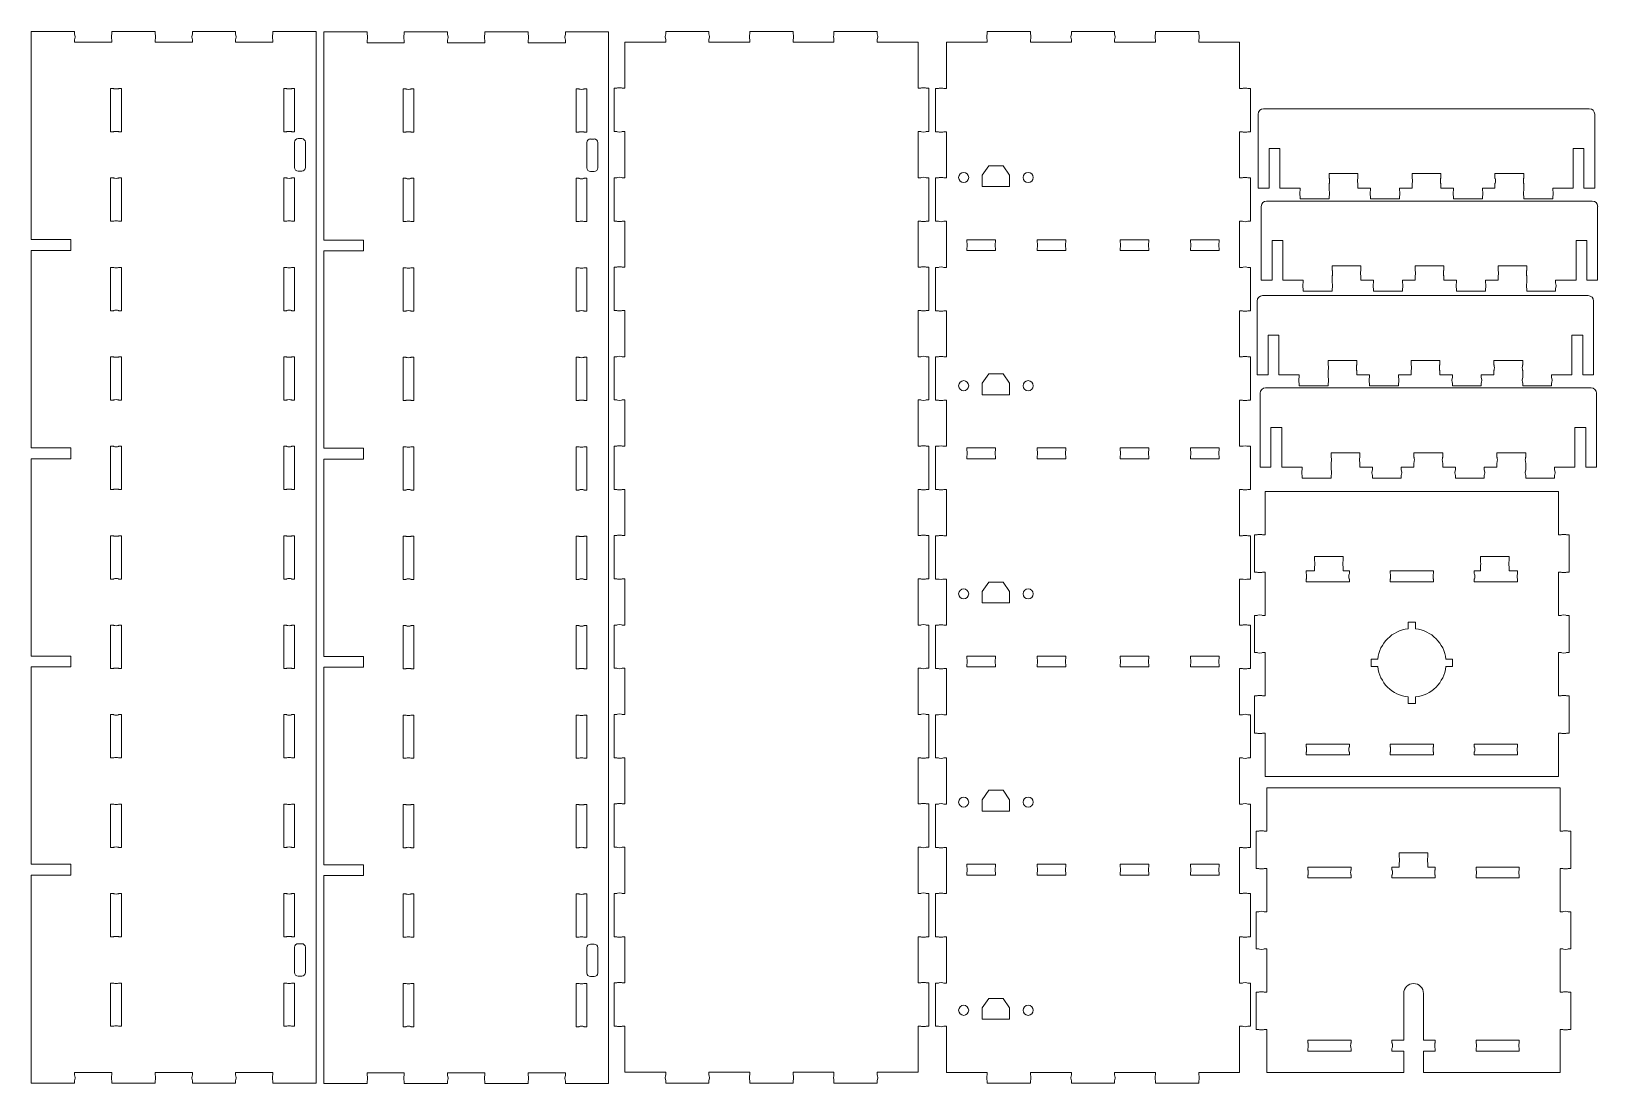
# Model space of a CAD drawing. Header units: inches. Extents: x 0.6 to 17.7, y 0.4 to 11.9.
import ezdxf

# ---------------------------------------------------------------- set-up
doc = ezdxf.new("R2010")
doc.units = ezdxf.units.IN
doc.header["$LTSCALE"] = 0.5
doc.header["$MEASUREMENT"] = 0
doc.layers.add('Visible', color=1, linetype='Continuous', lineweight=13)

msp = doc.modelspace()

# ---------------------------------------------------------------- linework, layer by layer
at = {"layer": 'Visible'}
for p, q in [((1.047, 11.855), (0.574, 11.855)), ((0.574, 9.582), (0.574, 11.855)), ((1.047, 11.826), (1.047, 11.855)), ((1.454, 11.826), (1.454, 11.855)), ((1.926, 11.855), (1.454, 11.855)), ((1.926, 11.826), (1.926, 11.855)), ((2.333, 11.826), (2.333, 11.855)), ((2.805, 11.855), (2.333, 11.855)), ((2.805, 11.826), (2.805, 11.855)), ((3.212, 11.826), (3.212, 11.855)), ((3.685, 11.855), (3.212, 11.855)), ((3.685, 0.369), (3.685, 11.855)), ((4.24, 11.851), (3.767, 11.851)), ((3.767, 9.577), (3.767, 11.851)), ((4.24, 11.821), (4.24, 11.851)), ((4.646, 11.821), (4.646, 11.851)), ((5.119, 11.851), (4.646, 11.851)), ((5.119, 11.821), (5.119, 11.851)), ((5.526, 11.821), (5.526, 11.851)), ((5.998, 11.851), (5.526, 11.851)), ((5.998, 11.821), (5.998, 11.851)), ((6.405, 11.821), (6.405, 11.851)), ((6.877, 11.851), (6.405, 11.851)), ((6.877, 0.365), (6.877, 11.851)), ((7.501, 11.828), (7.501, 11.857)), ((7.973, 11.857), (7.501, 11.857)), ((7.973, 11.828), (7.973, 11.857)), ((8.419, 11.828), (8.419, 11.857)), ((8.892, 11.857), (8.419, 11.857)), ((8.892, 11.828), (8.892, 11.857)), ((9.338, 11.828), (9.338, 11.857)), ((9.81, 11.857), (9.338, 11.857)), ((9.81, 11.828), (9.81, 11.857)), ((11.012, 11.825), (11.012, 11.855)), ((11.484, 11.855), (11.012, 11.855)), ((11.484, 11.825), (11.484, 11.855)), ((11.93, 11.825), (11.93, 11.855)), ((12.402, 11.855), (11.93, 11.855)), ((12.402, 11.825), (12.402, 11.855)), ((12.848, 11.825), (12.848, 11.855)), ((13.321, 11.855), (12.848, 11.855)), ((13.321, 11.825), (13.321, 11.855)), ((1.047, 11.737), (1.047, 11.767)), ((1.047, 11.737), (1.454, 11.737)), ((1.454, 11.737), (1.454, 11.767)), ((1.926, 11.737), (1.926, 11.767)), ((1.926, 11.737), (2.333, 11.737)), ((2.333, 11.737), (2.333, 11.767)), ((2.805, 11.737), (2.805, 11.767)), ((2.805, 11.737), (3.212, 11.737)), ((3.212, 11.737), (3.212, 11.767)), ((4.24, 11.733), (4.24, 11.762)), ((4.24, 11.733), (4.646, 11.733)), ((4.646, 11.733), (4.646, 11.762)), ((5.119, 11.733), (5.119, 11.762)), ((5.119, 11.733), (5.526, 11.733)), ((5.526, 11.733), (5.526, 11.762)), ((5.998, 11.733), (5.998, 11.762)), ((5.998, 11.733), (6.405, 11.733)), ((6.405, 11.733), (6.405, 11.762)), ((7.055, 11.235), (7.055, 11.739)), ((7.055, 11.739), (7.501, 11.739)), ((7.501, 11.739), (7.501, 11.769)), ((7.973, 11.739), (7.973, 11.769)), ((7.973, 11.739), (8.419, 11.739)), ((8.419, 11.739), (8.419, 11.769)), ((8.892, 11.739), (8.892, 11.769)), ((8.892, 11.739), (9.338, 11.739)), ((9.338, 11.739), (9.338, 11.769)), ((9.81, 11.739), (9.81, 11.769)), ((9.81, 11.739), (10.256, 11.739)), ((10.256, 11.235), (10.256, 11.739)), ((10.566, 11.232), (10.566, 11.737)), ((10.566, 11.737), (11.012, 11.737)), ((11.012, 11.737), (11.012, 11.766)), ((11.484, 11.737), (11.484, 11.766)), ((11.484, 11.737), (11.93, 11.737)), ((11.93, 11.737), (11.93, 11.766)), ((12.402, 11.737), (12.402, 11.766)), ((12.402, 11.737), (12.848, 11.737)), ((12.848, 11.737), (12.848, 11.766)), ((13.321, 11.737), (13.321, 11.766)), ((13.321, 11.737), (13.767, 11.737)), ((13.767, 11.232), (13.767, 11.737)), ((1.44, 11.233), (1.47, 11.233)), ((1.44, 10.76), (1.44, 11.233)), ((1.529, 11.233), (1.559, 11.233)), ((1.559, 10.76), (1.559, 11.233)), ((3.33, 11.233), (3.36, 11.233)), ((3.33, 10.76), (3.33, 11.233)), ((3.419, 11.233), (3.448, 11.233)), ((3.448, 10.76), (3.448, 11.233)), ((4.633, 11.228), (4.663, 11.228)), ((4.633, 10.756), (4.633, 11.228)), ((4.722, 11.228), (4.751, 11.228)), ((4.751, 10.756), (4.751, 11.228)), ((6.523, 11.228), (6.553, 11.228)), ((6.523, 10.756), (6.523, 11.228)), ((6.612, 11.228), (6.641, 11.228)), ((6.641, 10.756), (6.641, 11.228)), ((6.937, 11.235), (6.937, 10.762)), ((6.966, 11.235), (6.937, 11.235)), ((7.055, 11.235), (7.026, 11.235)), ((10.256, 11.235), (10.285, 11.235)), ((10.344, 11.235), (10.374, 11.235)), ((10.374, 11.235), (10.374, 10.762)), ((10.448, 11.232), (10.448, 10.76)), ((10.477, 11.232), (10.448, 11.232)), ((10.566, 11.232), (10.536, 11.232)), ((13.767, 11.232), (13.796, 11.232)), ((13.855, 11.232), (13.885, 11.232)), ((13.885, 11.232), (13.885, 10.76)), ((13.97, 10.953), (13.97, 10.146)), ((14.029, 11.012), (17.585, 11.012)), ((17.644, 10.953), (17.644, 10.146)), ((1.44, 10.76), (1.47, 10.76)), ((1.529, 10.76), (1.559, 10.76)), ((3.33, 10.76), (3.36, 10.76)), ((3.419, 10.76), (3.448, 10.76)), ((3.448, 10.37), (3.448, 10.646)), ((3.488, 10.685), (3.527, 10.685)), ((3.566, 10.37), (3.566, 10.646)), ((4.633, 10.756), (4.663, 10.756)), ((4.722, 10.756), (4.751, 10.756)), ((6.523, 10.756), (6.553, 10.756)), ((6.612, 10.756), (6.641, 10.756)), ((6.641, 10.366), (6.641, 10.642)), ((6.68, 10.681), (6.72, 10.681)), ((6.759, 10.366), (6.759, 10.642)), ((6.966, 10.762), (6.937, 10.762)), ((7.055, 10.762), (7.026, 10.762)), ((7.055, 10.258), (7.055, 10.762)), ((10.256, 10.762), (10.285, 10.762)), ((10.256, 10.258), (10.256, 10.762)), ((10.344, 10.762), (10.374, 10.762)), ((10.477, 10.76), (10.448, 10.76)), ((10.566, 10.76), (10.536, 10.76)), ((10.566, 10.256), (10.566, 10.76)), ((13.767, 10.76), (13.796, 10.76)), ((13.767, 10.256), (13.767, 10.76)), ((13.855, 10.76), (13.885, 10.76)), ((14.088, 10.579), (14.207, 10.579)), ((14.088, 10.146), (14.088, 10.579)), ((14.207, 10.146), (14.207, 10.579)), ((17.525, 10.579), (17.407, 10.579)), ((17.407, 10.146), (17.407, 10.579)), ((17.525, 10.146), (17.525, 10.579)), ((3.488, 10.331), (3.527, 10.331)), ((6.68, 10.327), (6.72, 10.327)), ((11.027, 10.389), (10.956, 10.287)), ((10.956, 10.287), (10.956, 10.163)), ((11.027, 10.389), (11.185, 10.389)), ((11.185, 10.389), (11.256, 10.287)), ((11.256, 10.287), (11.256, 10.163)), ((14.744, 10.304), (15.059, 10.304)), ((14.744, 10.304), (14.744, 10.255)), ((15.059, 10.304), (15.059, 10.255)), ((15.65, 10.304), (15.964, 10.304)), ((15.65, 10.304), (15.65, 10.255)), ((15.964, 10.304), (15.964, 10.255)), ((16.87, 10.304), (16.555, 10.304)), ((16.555, 10.304), (16.555, 10.255)), ((16.87, 10.304), (16.87, 10.255)), ((1.44, 10.256), (1.47, 10.256)), ((1.44, 9.783), (1.44, 10.256)), ((1.529, 10.256), (1.559, 10.256)), ((1.559, 9.783), (1.559, 10.256)), ((3.33, 10.256), (3.36, 10.256)), ((3.33, 9.783), (3.33, 10.256)), ((3.419, 10.256), (3.448, 10.256)), ((3.448, 9.783), (3.448, 10.256)), ((4.633, 10.252), (4.663, 10.252)), ((4.633, 9.779), (4.633, 10.252)), ((4.722, 10.252), (4.751, 10.252)), ((4.751, 9.779), (4.751, 10.252)), ((6.523, 10.252), (6.553, 10.252)), ((6.523, 9.779), (6.523, 10.252)), ((6.612, 10.252), (6.641, 10.252)), ((6.641, 9.779), (6.641, 10.252)), ((6.937, 10.258), (6.937, 9.785)), ((6.966, 10.258), (6.937, 10.258)), ((7.055, 10.258), (7.026, 10.258)), ((10.256, 10.258), (10.285, 10.258)), ((10.344, 10.258), (10.374, 10.258)), ((10.374, 10.258), (10.374, 9.785)), ((10.448, 10.256), (10.448, 9.783)), ((10.477, 10.256), (10.448, 10.256)), ((10.566, 10.256), (10.536, 10.256)), ((10.956, 10.163), (11.256, 10.163)), ((13.767, 10.256), (13.796, 10.256)), ((13.855, 10.256), (13.885, 10.256)), ((13.885, 10.256), (13.885, 9.783)), ((13.97, 10.146), (14.088, 10.146)), ((14.207, 10.146), (14.429, 10.146)), ((14.429, 10.146), (14.429, 10.117)), ((14.744, 10.196), (14.744, 10.117)), ((15.059, 10.196), (15.059, 10.146)), ((15.059, 10.146), (15.197, 10.146)), ((15.197, 10.146), (15.197, 10.117)), ((15.512, 10.146), (15.65, 10.146)), ((15.512, 10.146), (15.512, 10.117)), ((15.65, 10.196), (15.65, 10.146)), ((15.964, 10.196), (15.964, 10.146)), ((15.964, 10.146), (16.102, 10.146)), ((16.102, 10.146), (16.102, 10.117)), ((16.417, 10.146), (16.555, 10.146)), ((16.417, 10.146), (16.417, 10.117)), ((16.555, 10.196), (16.555, 10.146)), ((16.87, 10.196), (16.87, 10.117)), ((17.185, 10.146), (17.407, 10.146)), ((17.185, 10.146), (17.185, 10.117)), ((17.525, 10.146), (17.644, 10.146)), ((14.003, 9.945), (14.003, 9.138)), ((14.062, 10.004), (17.617, 10.004)), ((14.429, 10.058), (14.429, 10.028)), ((14.429, 10.028), (14.744, 10.028)), ((14.744, 10.058), (14.744, 10.028)), ((15.197, 10.058), (15.197, 10.028)), ((15.197, 10.028), (15.512, 10.028)), ((15.512, 10.058), (15.512, 10.028)), ((16.102, 10.058), (16.102, 10.028)), ((16.417, 10.028), (16.102, 10.028)), ((16.417, 10.058), (16.417, 10.028)), ((16.87, 10.058), (16.87, 10.028)), ((17.185, 10.028), (16.87, 10.028)), ((17.185, 10.058), (17.185, 10.028)), ((17.676, 9.945), (17.676, 9.138)), ((1.44, 9.783), (1.47, 9.783)), ((1.529, 9.783), (1.559, 9.783)), ((3.33, 9.783), (3.36, 9.783)), ((3.419, 9.783), (3.448, 9.783)), ((4.633, 9.779), (4.663, 9.779)), ((4.722, 9.779), (4.751, 9.779)), ((6.523, 9.779), (6.553, 9.779)), ((6.612, 9.779), (6.641, 9.779)), ((6.966, 9.785), (6.937, 9.785)), ((7.055, 9.785), (7.026, 9.785)), ((7.055, 9.281), (7.055, 9.785)), ((10.256, 9.785), (10.285, 9.785)), ((10.256, 9.281), (10.256, 9.785)), ((10.344, 9.785), (10.374, 9.785)), ((10.477, 9.783), (10.448, 9.783)), ((10.566, 9.783), (10.536, 9.783)), ((10.566, 9.279), (10.566, 9.783)), ((13.767, 9.783), (13.796, 9.783)), ((13.767, 9.279), (13.767, 9.783)), ((13.855, 9.783), (13.885, 9.783)), ((0.574, 9.582), (1.007, 9.582)), ((1.007, 9.582), (1.007, 9.463)), ((3.767, 9.577), (4.2, 9.577)), ((4.2, 9.577), (4.2, 9.459)), ((11.103, 9.581), (10.788, 9.581)), ((10.788, 9.581), (10.788, 9.552)), ((11.103, 9.581), (11.103, 9.552)), ((11.556, 9.581), (11.871, 9.581)), ((11.556, 9.552), (11.556, 9.581)), ((11.871, 9.552), (11.871, 9.581)), ((12.461, 9.581), (12.776, 9.581)), ((12.461, 9.581), (12.461, 9.552)), ((12.776, 9.581), (12.776, 9.552)), ((13.229, 9.581), (13.544, 9.581)), ((13.229, 9.552), (13.229, 9.581)), ((13.544, 9.552), (13.544, 9.581)), ((0.574, 7.308), (0.574, 9.463)), ((0.574, 9.463), (1.007, 9.463)), ((3.767, 7.304), (3.767, 9.459)), ((3.767, 9.459), (4.2, 9.459)), ((10.788, 9.493), (10.788, 9.463)), ((11.103, 9.463), (10.788, 9.463)), ((11.103, 9.493), (11.103, 9.463)), ((11.556, 9.463), (11.556, 9.493)), ((11.556, 9.463), (11.871, 9.463)), ((11.871, 9.463), (11.871, 9.493)), ((12.461, 9.493), (12.461, 9.463)), ((12.461, 9.463), (12.776, 9.463)), ((12.776, 9.493), (12.776, 9.463)), ((13.229, 9.463), (13.229, 9.493)), ((13.229, 9.463), (13.544, 9.463)), ((13.544, 9.463), (13.544, 9.493)), ((14.121, 9.571), (14.239, 9.571)), ((14.121, 9.138), (14.121, 9.571)), ((14.239, 9.138), (14.239, 9.571)), ((17.558, 9.571), (17.44, 9.571)), ((17.44, 9.138), (17.44, 9.571)), ((17.558, 9.138), (17.558, 9.571)), ((1.44, 9.279), (1.47, 9.279)), ((1.44, 8.806), (1.44, 9.279)), ((1.529, 9.279), (1.559, 9.279)), ((1.559, 8.806), (1.559, 9.279)), ((3.33, 9.279), (3.36, 9.279)), ((3.33, 8.806), (3.33, 9.279)), ((3.419, 9.279), (3.448, 9.279)), ((3.448, 8.806), (3.448, 9.279)), ((4.633, 9.275), (4.663, 9.275)), ((4.633, 8.802), (4.633, 9.275)), ((4.722, 9.275), (4.751, 9.275)), ((4.751, 8.802), (4.751, 9.275)), ((6.523, 9.275), (6.553, 9.275)), ((6.523, 8.802), (6.523, 9.275)), ((6.612, 9.275), (6.641, 9.275)), ((6.641, 8.802), (6.641, 9.275)), ((6.937, 9.281), (6.937, 8.808)), ((6.966, 9.281), (6.937, 9.281)), ((7.055, 9.281), (7.026, 9.281)), ((10.256, 9.281), (10.285, 9.281)), ((10.344, 9.281), (10.374, 9.281)), ((10.374, 9.281), (10.374, 8.808)), ((10.448, 9.279), (10.448, 8.806)), ((10.477, 9.279), (10.448, 9.279)), ((10.566, 9.279), (10.536, 9.279)), ((13.767, 9.279), (13.796, 9.279)), ((13.855, 9.279), (13.885, 9.279)), ((13.885, 9.279), (13.885, 8.806)), ((14.777, 9.296), (15.092, 9.296)), ((14.777, 9.296), (14.777, 9.247)), ((15.092, 9.296), (15.092, 9.247)), ((15.682, 9.296), (15.997, 9.296)), ((15.682, 9.296), (15.682, 9.247)), ((15.997, 9.296), (15.997, 9.247)), ((16.903, 9.296), (16.588, 9.296)), ((16.588, 9.296), (16.588, 9.247)), ((16.903, 9.296), (16.903, 9.247)), ((14.003, 9.138), (14.121, 9.138)), ((14.239, 9.138), (14.462, 9.138)), ((14.462, 9.138), (14.462, 9.109)), ((14.777, 9.188), (14.777, 9.109)), ((15.092, 9.188), (15.092, 9.138)), ((15.092, 9.138), (15.229, 9.138)), ((15.229, 9.138), (15.229, 9.109)), ((15.544, 9.138), (15.682, 9.138)), ((15.544, 9.138), (15.544, 9.109)), ((15.682, 9.188), (15.682, 9.138)), ((15.997, 9.188), (15.997, 9.138)), ((15.997, 9.138), (16.135, 9.138)), ((16.135, 9.138), (16.135, 9.109)), ((16.45, 9.138), (16.588, 9.138)), ((16.45, 9.138), (16.45, 9.109)), ((16.588, 9.188), (16.588, 9.138)), ((16.903, 9.188), (16.903, 9.109)), ((17.217, 9.138), (17.44, 9.138)), ((17.217, 9.138), (17.217, 9.109)), ((17.558, 9.138), (17.676, 9.138)), ((13.958, 8.912), (13.958, 8.105)), ((14.017, 8.971), (17.573, 8.971)), ((14.462, 9.05), (14.462, 9.02)), ((14.462, 9.02), (14.777, 9.02)), ((14.777, 9.05), (14.777, 9.02)), ((15.229, 9.05), (15.229, 9.02)), ((15.229, 9.02), (15.544, 9.02)), ((15.544, 9.05), (15.544, 9.02)), ((16.135, 9.05), (16.135, 9.02)), ((16.45, 9.02), (16.135, 9.02)), ((16.45, 9.05), (16.45, 9.02)), ((16.903, 9.05), (16.903, 9.02)), ((17.217, 9.02), (16.903, 9.02)), ((17.217, 9.05), (17.217, 9.02)), ((17.632, 8.912), (17.632, 8.105)), ((1.44, 8.806), (1.47, 8.806)), ((1.529, 8.806), (1.559, 8.806)), ((3.33, 8.806), (3.36, 8.806)), ((3.419, 8.806), (3.448, 8.806)), ((4.633, 8.802), (4.663, 8.802)), ((4.722, 8.802), (4.751, 8.802)), ((6.523, 8.802), (6.553, 8.802)), ((6.612, 8.802), (6.641, 8.802)), ((6.966, 8.808), (6.937, 8.808)), ((7.055, 8.808), (7.026, 8.808)), ((7.055, 8.304), (7.055, 8.808)), ((10.256, 8.808), (10.285, 8.808)), ((10.256, 8.304), (10.256, 8.808)), ((10.344, 8.808), (10.374, 8.808)), ((10.477, 8.806), (10.448, 8.806)), ((10.566, 8.806), (10.536, 8.806)), ((10.566, 8.302), (10.566, 8.806)), ((13.767, 8.806), (13.796, 8.806)), ((13.767, 8.302), (13.767, 8.806)), ((13.855, 8.806), (13.885, 8.806)), ((14.077, 8.538), (14.195, 8.538)), ((14.077, 8.105), (14.077, 8.538)), ((14.195, 8.105), (14.195, 8.538)), ((17.514, 8.538), (17.395, 8.538)), ((17.395, 8.105), (17.395, 8.538)), ((17.514, 8.105), (17.514, 8.538)), ((1.44, 8.302), (1.47, 8.302)), ((1.44, 7.83), (1.44, 8.302)), ((1.529, 8.302), (1.559, 8.302)), ((1.559, 7.83), (1.559, 8.302)), ((3.33, 8.302), (3.36, 8.302)), ((3.33, 7.83), (3.33, 8.302)), ((3.419, 8.302), (3.448, 8.302)), ((3.448, 7.83), (3.448, 8.302)), ((4.633, 8.298), (4.663, 8.298)), ((4.633, 7.825), (4.633, 8.298)), ((4.722, 8.298), (4.751, 8.298)), ((4.751, 7.825), (4.751, 8.298)), ((6.523, 8.298), (6.553, 8.298)), ((6.523, 7.825), (6.523, 8.298)), ((6.612, 8.298), (6.641, 8.298)), ((6.641, 7.825), (6.641, 8.298)), ((6.937, 8.304), (6.937, 7.832)), ((6.966, 8.304), (6.937, 8.304)), ((7.055, 8.304), (7.026, 8.304)), ((10.256, 8.304), (10.285, 8.304)), ((10.344, 8.304), (10.374, 8.304)), ((10.374, 8.304), (10.374, 7.832)), ((10.448, 8.302), (10.448, 7.829)), ((10.477, 8.302), (10.448, 8.302)), ((10.566, 8.302), (10.536, 8.302)), ((13.767, 8.302), (13.796, 8.302)), ((13.855, 8.302), (13.885, 8.302)), ((13.885, 8.302), (13.885, 7.829)), ((14.732, 8.263), (15.047, 8.263)), ((14.732, 8.263), (14.732, 8.214)), ((15.047, 8.263), (15.047, 8.214)), ((15.638, 8.263), (15.953, 8.263)), ((15.638, 8.263), (15.638, 8.214)), ((15.953, 8.263), (15.953, 8.214)), ((16.858, 8.263), (16.543, 8.263)), ((16.543, 8.263), (16.543, 8.214)), ((16.858, 8.263), (16.858, 8.214)), ((11.027, 8.116), (10.956, 8.013)), ((11.027, 8.116), (11.185, 8.116)), ((11.185, 8.116), (11.256, 8.013)), ((13.958, 8.105), (14.077, 8.105)), ((14.195, 8.105), (14.417, 8.105)), ((14.417, 8.105), (14.417, 8.076)), ((14.732, 8.154), (14.732, 8.076)), ((15.047, 8.154), (15.047, 8.105)), ((15.047, 8.105), (15.185, 8.105)), ((15.185, 8.105), (15.185, 8.076)), ((15.5, 8.105), (15.638, 8.105)), ((15.5, 8.105), (15.5, 8.076)), ((15.638, 8.154), (15.638, 8.105)), ((15.953, 8.154), (15.953, 8.105)), ((15.953, 8.105), (16.09, 8.105)), ((16.09, 8.105), (16.09, 8.076)), ((16.405, 8.105), (16.543, 8.105)), ((16.405, 8.105), (16.405, 8.076)), ((16.543, 8.154), (16.543, 8.105)), ((16.858, 8.154), (16.858, 8.076)), ((17.173, 8.105), (17.395, 8.105)), ((17.173, 8.105), (17.173, 8.076)), ((17.514, 8.105), (17.632, 8.105)), ((10.956, 8.013), (10.956, 7.889)), ((10.956, 7.889), (11.256, 7.889)), ((11.256, 8.013), (11.256, 7.889)), ((13.991, 7.904), (13.991, 7.097)), ((14.05, 7.963), (17.605, 7.963)), ((14.417, 8.017), (14.417, 7.987)), ((14.417, 7.987), (14.732, 7.987)), ((14.732, 8.017), (14.732, 7.987)), ((15.185, 8.017), (15.185, 7.987)), ((15.185, 7.987), (15.5, 7.987)), ((15.5, 8.017), (15.5, 7.987)), ((16.09, 8.017), (16.09, 7.987)), ((16.405, 7.987), (16.09, 7.987)), ((16.405, 8.017), (16.405, 7.987)), ((16.858, 8.017), (16.858, 7.987)), ((17.173, 7.987), (16.858, 7.987)), ((17.173, 8.017), (17.173, 7.987)), ((17.664, 7.904), (17.664, 7.097)), ((1.44, 7.83), (1.47, 7.83)), ((1.529, 7.83), (1.559, 7.83)), ((3.33, 7.83), (3.36, 7.83)), ((3.419, 7.83), (3.448, 7.83)), ((4.633, 7.825), (4.663, 7.825)), ((4.722, 7.825), (4.751, 7.825)), ((6.523, 7.825), (6.553, 7.825)), ((6.612, 7.825), (6.641, 7.825)), ((6.966, 7.832), (6.937, 7.832)), ((7.055, 7.832), (7.026, 7.832)), ((7.055, 7.327), (7.055, 7.832)), ((10.256, 7.832), (10.285, 7.832)), ((10.256, 7.327), (10.256, 7.832)), ((10.344, 7.832), (10.374, 7.832)), ((10.477, 7.829), (10.448, 7.829)), ((10.566, 7.829), (10.536, 7.829)), ((10.566, 7.325), (10.566, 7.829)), ((13.767, 7.829), (13.796, 7.829)), ((13.767, 7.325), (13.767, 7.829)), ((13.855, 7.829), (13.885, 7.829)), ((14.109, 7.53), (14.227, 7.53)), ((14.109, 7.097), (14.109, 7.53)), ((14.227, 7.097), (14.227, 7.53)), ((17.546, 7.53), (17.428, 7.53)), ((17.428, 7.097), (17.428, 7.53)), ((17.546, 7.097), (17.546, 7.53)), ((0.574, 7.308), (1.007, 7.308)), ((0.574, 5.034), (0.574, 7.19)), ((0.574, 7.19), (1.007, 7.19)), ((1.007, 7.308), (1.007, 7.19)), ((1.44, 7.325), (1.47, 7.325)), ((1.44, 6.853), (1.44, 7.325)), ((1.529, 7.325), (1.559, 7.325)), ((1.559, 6.853), (1.559, 7.325)), ((3.33, 7.325), (3.36, 7.325)), ((3.33, 6.853), (3.33, 7.325)), ((3.419, 7.325), (3.448, 7.325)), ((3.448, 6.853), (3.448, 7.325)), ((3.767, 7.304), (4.2, 7.304)), ((3.767, 5.03), (3.767, 7.186)), ((3.767, 7.186), (4.2, 7.186)), ((4.2, 7.304), (4.2, 7.186)), ((4.633, 7.321), (4.663, 7.321)), ((4.633, 6.848), (4.633, 7.321)), ((4.722, 7.321), (4.751, 7.321)), ((4.751, 6.848), (4.751, 7.321)), ((6.523, 7.321), (6.553, 7.321)), ((6.523, 6.848), (6.523, 7.321)), ((6.612, 7.321), (6.641, 7.321)), ((6.641, 6.848), (6.641, 7.321)), ((6.937, 7.327), (6.937, 6.855)), ((6.966, 7.327), (6.937, 7.327)), ((7.055, 7.327), (7.026, 7.327)), ((10.256, 7.327), (10.285, 7.327)), ((10.344, 7.327), (10.374, 7.327)), ((10.374, 7.327), (10.374, 6.855)), ((10.448, 7.325), (10.448, 6.853)), ((10.477, 7.325), (10.448, 7.325)), ((10.566, 7.325), (10.536, 7.325)), ((11.103, 7.308), (10.788, 7.308)), ((10.788, 7.308), (10.788, 7.278)), ((10.788, 7.219), (10.788, 7.19)), ((11.103, 7.19), (10.788, 7.19)), ((11.103, 7.308), (11.103, 7.278)), ((11.103, 7.219), (11.103, 7.19)), ((11.556, 7.308), (11.871, 7.308)), ((11.556, 7.278), (11.556, 7.308)), ((11.556, 7.19), (11.556, 7.219)), ((11.556, 7.19), (11.871, 7.19)), ((11.871, 7.278), (11.871, 7.308)), ((11.871, 7.19), (11.871, 7.219)), ((12.461, 7.308), (12.776, 7.308)), ((12.461, 7.308), (12.461, 7.278)), ((12.461, 7.219), (12.461, 7.19)), ((12.461, 7.19), (12.776, 7.19)), ((12.776, 7.308), (12.776, 7.278)), ((12.776, 7.219), (12.776, 7.19)), ((13.229, 7.308), (13.544, 7.308)), ((13.229, 7.278), (13.229, 7.308)), ((13.229, 7.19), (13.229, 7.219)), ((13.229, 7.19), (13.544, 7.19)), ((13.544, 7.278), (13.544, 7.308)), ((13.544, 7.19), (13.544, 7.219)), ((13.767, 7.325), (13.796, 7.325)), ((13.855, 7.325), (13.885, 7.325)), ((13.885, 7.325), (13.885, 6.853)), ((14.765, 7.255), (15.08, 7.255)), ((14.765, 7.255), (14.765, 7.205)), ((15.08, 7.255), (15.08, 7.205)), ((15.67, 7.255), (15.985, 7.255)), ((15.67, 7.255), (15.67, 7.205)), ((15.985, 7.255), (15.985, 7.205)), ((16.891, 7.255), (16.576, 7.255)), ((16.576, 7.255), (16.576, 7.205)), ((16.891, 7.255), (16.891, 7.205)), ((13.991, 7.097), (14.109, 7.097)), ((14.227, 7.097), (14.45, 7.097)), ((14.45, 7.097), (14.45, 7.068)), ((14.765, 7.146), (14.765, 7.068)), ((15.08, 7.146), (15.08, 7.097)), ((15.08, 7.097), (15.217, 7.097)), ((15.217, 7.097), (15.217, 7.068)), ((15.532, 7.097), (15.67, 7.097)), ((15.532, 7.097), (15.532, 7.068)), ((15.67, 7.146), (15.67, 7.097)), ((15.985, 7.146), (15.985, 7.097)), ((15.985, 7.097), (16.123, 7.097)), ((16.123, 7.097), (16.123, 7.068)), ((16.438, 7.097), (16.576, 7.097)), ((16.438, 7.097), (16.438, 7.068)), ((16.576, 7.146), (16.576, 7.097)), ((16.891, 7.146), (16.891, 7.068)), ((17.206, 7.097), (17.428, 7.097)), ((17.206, 7.097), (17.206, 7.068)), ((17.546, 7.097), (17.664, 7.097)), ((1.44, 6.853), (1.47, 6.853)), ((1.529, 6.853), (1.559, 6.853)), ((3.33, 6.853), (3.36, 6.853)), ((3.419, 6.853), (3.448, 6.853)), ((4.633, 6.848), (4.663, 6.848)), ((4.722, 6.848), (4.751, 6.848)), ((6.523, 6.848), (6.553, 6.848)), ((6.612, 6.848), (6.641, 6.848)), ((6.966, 6.855), (6.937, 6.855)), ((7.055, 6.855), (7.026, 6.855)), ((7.055, 6.35), (7.055, 6.855)), ((10.256, 6.855), (10.285, 6.855)), ((10.256, 6.35), (10.256, 6.855)), ((10.344, 6.855), (10.374, 6.855)), ((10.477, 6.853), (10.448, 6.853)), ((10.566, 6.853), (10.536, 6.853)), ((10.566, 6.348), (10.566, 6.853)), ((13.767, 6.853), (13.796, 6.853)), ((13.767, 6.348), (13.767, 6.853)), ((13.855, 6.853), (13.885, 6.853)), ((14.45, 7.009), (14.45, 6.979)), ((14.45, 6.979), (14.765, 6.979)), ((14.765, 7.009), (14.765, 6.979)), ((15.217, 7.009), (15.217, 6.979)), ((15.217, 6.979), (15.532, 6.979)), ((15.532, 7.009), (15.532, 6.979)), ((16.123, 7.009), (16.123, 6.979)), ((16.438, 6.979), (16.123, 6.979)), ((16.438, 7.009), (16.438, 6.979)), ((16.891, 7.009), (16.891, 6.979)), ((17.206, 6.979), (16.891, 6.979)), ((17.206, 7.009), (17.206, 6.979)), ((14.047, 6.83), (14.047, 6.358)), ((14.047, 6.83), (17.248, 6.83)), ((17.248, 6.83), (17.248, 6.358)), ((1.44, 6.348), (1.47, 6.348)), ((1.44, 5.876), (1.44, 6.348)), ((1.529, 6.348), (1.559, 6.348)), ((1.559, 5.876), (1.559, 6.348)), ((3.33, 6.348), (3.36, 6.348)), ((3.33, 5.876), (3.33, 6.348)), ((3.419, 6.348), (3.448, 6.348)), ((3.448, 5.876), (3.448, 6.348)), ((4.633, 6.344), (4.663, 6.344)), ((4.633, 5.872), (4.633, 6.344)), ((4.722, 6.344), (4.751, 6.344)), ((4.751, 5.872), (4.751, 6.344)), ((6.523, 6.344), (6.553, 6.344)), ((6.523, 5.872), (6.523, 6.344)), ((6.612, 6.344), (6.641, 6.344)), ((6.641, 5.872), (6.641, 6.344)), ((6.937, 6.35), (6.937, 5.878)), ((6.966, 6.35), (6.937, 6.35)), ((7.055, 6.35), (7.026, 6.35)), ((10.256, 6.35), (10.285, 6.35)), ((10.344, 6.35), (10.374, 6.35)), ((10.374, 6.35), (10.374, 5.878)), ((10.448, 6.348), (10.448, 5.876)), ((10.477, 6.348), (10.448, 6.348)), ((10.566, 6.348), (10.536, 6.348)), ((13.767, 6.348), (13.796, 6.348)), ((13.855, 6.348), (13.885, 6.348)), ((13.885, 6.348), (13.885, 5.876)), ((13.929, 5.951), (13.929, 6.358)), ((13.958, 6.358), (13.929, 6.358)), ((14.047, 6.358), (14.017, 6.358)), ((17.248, 6.358), (17.277, 6.358)), ((17.336, 6.358), (17.366, 6.358)), ((17.366, 5.951), (17.366, 6.358)), ((14.584, 6.122), (14.899, 6.122)), ((14.584, 6.072), (14.584, 6.122)), ((14.584, 5.964), (14.584, 6.013)), ((14.899, 6.072), (14.899, 6.122)), ((14.899, 5.964), (14.899, 6.013)), ((16.71, 6.122), (16.395, 6.122)), ((16.395, 6.072), (16.395, 6.122)), ((16.395, 5.964), (16.395, 6.013)), ((16.71, 6.072), (16.71, 6.122)), ((16.71, 5.964), (16.71, 6.013)), ((1.44, 5.876), (1.47, 5.876)), ((1.529, 5.876), (1.559, 5.876)), ((3.33, 5.876), (3.36, 5.876)), ((3.419, 5.876), (3.448, 5.876)), ((4.633, 5.872), (4.663, 5.872)), ((4.722, 5.872), (4.751, 5.872)), ((6.523, 5.872), (6.553, 5.872)), ((6.612, 5.872), (6.641, 5.872)), ((6.966, 5.878), (6.937, 5.878)), ((7.055, 5.878), (7.026, 5.878)), ((7.055, 5.373), (7.055, 5.878)), ((10.256, 5.878), (10.285, 5.878)), ((10.256, 5.373), (10.256, 5.878)), ((10.344, 5.878), (10.374, 5.878)), ((10.477, 5.876), (10.448, 5.876)), ((10.566, 5.876), (10.536, 5.876)), ((10.566, 5.371), (10.566, 5.876)), ((11.027, 5.842), (10.956, 5.74)), ((11.027, 5.842), (11.185, 5.842)), ((11.185, 5.842), (11.256, 5.74)), ((13.767, 5.876), (13.796, 5.876)), ((13.767, 5.371), (13.767, 5.876)), ((13.855, 5.876), (13.885, 5.876)), ((13.958, 5.951), (13.929, 5.951)), ((14.047, 5.951), (14.017, 5.951)), ((14.047, 5.951), (14.047, 5.479)), ((14.493, 5.964), (14.493, 5.935)), ((14.493, 5.964), (14.584, 5.964)), ((14.493, 5.876), (14.493, 5.846)), ((14.493, 5.846), (14.965, 5.846)), ((14.899, 5.964), (14.965, 5.964)), ((14.965, 5.964), (14.965, 5.935)), ((14.965, 5.876), (14.965, 5.846)), ((15.411, 5.964), (15.884, 5.964)), ((15.411, 5.964), (15.411, 5.935)), ((15.411, 5.876), (15.411, 5.846)), ((15.411, 5.846), (15.884, 5.846)), ((15.884, 5.964), (15.884, 5.935)), ((15.884, 5.876), (15.884, 5.846)), ((16.329, 5.964), (16.329, 5.935)), ((16.329, 5.964), (16.395, 5.964)), ((16.329, 5.876), (16.329, 5.846)), ((16.329, 5.846), (16.802, 5.846)), ((16.71, 5.964), (16.802, 5.964)), ((16.802, 5.964), (16.802, 5.935)), ((16.802, 5.876), (16.802, 5.846)), ((17.248, 5.951), (17.277, 5.951)), ((17.248, 5.951), (17.248, 5.479)), ((17.336, 5.951), (17.366, 5.951)), ((10.956, 5.74), (10.956, 5.616)), ((11.256, 5.74), (11.256, 5.616)), ((10.956, 5.616), (11.256, 5.616)), ((13.929, 5.072), (13.929, 5.479)), ((13.958, 5.479), (13.929, 5.479)), ((14.047, 5.479), (14.017, 5.479)), ((17.248, 5.479), (17.277, 5.479)), ((17.336, 5.479), (17.366, 5.479)), ((17.366, 5.072), (17.366, 5.479)), ((1.44, 5.371), (1.47, 5.371)), ((1.44, 4.899), (1.44, 5.371)), ((1.529, 5.371), (1.559, 5.371)), ((1.559, 4.899), (1.559, 5.371)), ((3.33, 5.371), (3.36, 5.371)), ((3.33, 4.899), (3.33, 5.371)), ((3.419, 5.371), (3.448, 5.371)), ((3.448, 4.899), (3.448, 5.371)), ((4.633, 5.367), (4.663, 5.367)), ((4.633, 4.895), (4.633, 5.367)), ((4.722, 5.367), (4.751, 5.367)), ((4.751, 4.895), (4.751, 5.367)), ((6.523, 5.367), (6.553, 5.367)), ((6.523, 4.895), (6.523, 5.367)), ((6.612, 5.367), (6.641, 5.367)), ((6.641, 4.895), (6.641, 5.367)), ((6.937, 5.373), (6.937, 4.901)), ((6.966, 5.373), (6.937, 5.373)), ((7.055, 5.373), (7.026, 5.373)), ((10.256, 5.373), (10.285, 5.373)), ((10.344, 5.373), (10.374, 5.373)), ((10.374, 5.373), (10.374, 4.901)), ((10.448, 5.371), (10.448, 4.899)), ((10.477, 5.371), (10.448, 5.371)), ((10.566, 5.371), (10.536, 5.371)), ((13.767, 5.371), (13.796, 5.371)), ((13.855, 5.371), (13.885, 5.371)), ((13.885, 5.371), (13.885, 4.899)), ((15.608, 5.403), (15.687, 5.403)), ((15.608, 5.403), (15.608, 5.332)), ((15.687, 5.403), (15.687, 5.332)), ((0.574, 5.034), (1.007, 5.034)), ((1.007, 5.034), (1.007, 4.916)), ((3.767, 5.03), (4.2, 5.03)), ((4.2, 5.03), (4.2, 4.912)), ((11.103, 5.034), (10.788, 5.034)), ((10.788, 5.034), (10.788, 5.005)), ((11.103, 5.034), (11.103, 5.005)), ((11.556, 5.034), (11.871, 5.034)), ((11.556, 5.005), (11.556, 5.034)), ((11.871, 5.005), (11.871, 5.034)), ((12.461, 5.034), (12.776, 5.034)), ((12.461, 5.034), (12.461, 5.005)), ((12.776, 5.034), (12.776, 5.005)), ((13.229, 5.034), (13.544, 5.034)), ((13.229, 5.005), (13.229, 5.034)), ((13.544, 5.005), (13.544, 5.034)), ((13.958, 5.072), (13.929, 5.072)), ((14.047, 5.072), (14.017, 5.072)), ((14.047, 5.072), (14.047, 4.599)), ((15.204, 5), (15.275, 5)), ((15.204, 5), (15.204, 4.921)), ((16.019, 5), (16.09, 5)), ((16.09, 5), (16.09, 4.921)), ((17.248, 5.072), (17.277, 5.072)), ((17.248, 5.072), (17.248, 4.599)), ((17.336, 5.072), (17.366, 5.072)), ((0.574, 2.761), (0.574, 4.916)), ((0.574, 4.916), (1.007, 4.916)), ((1.44, 4.899), (1.47, 4.899)), ((1.529, 4.899), (1.559, 4.899)), ((3.33, 4.899), (3.36, 4.899)), ((3.419, 4.899), (3.448, 4.899)), ((3.767, 2.756), (3.767, 4.912)), ((3.767, 4.912), (4.2, 4.912)), ((4.633, 4.895), (4.663, 4.895)), ((4.722, 4.895), (4.751, 4.895)), ((6.523, 4.895), (6.553, 4.895)), ((6.612, 4.895), (6.641, 4.895)), ((6.966, 4.901), (6.937, 4.901)), ((7.055, 4.901), (7.026, 4.901)), ((7.055, 4.397), (7.055, 4.901)), ((10.256, 4.901), (10.285, 4.901)), ((10.256, 4.397), (10.256, 4.901)), ((10.344, 4.901), (10.374, 4.901)), ((10.477, 4.899), (10.448, 4.899)), ((10.566, 4.899), (10.536, 4.899)), ((10.566, 4.394), (10.566, 4.899)), ((10.788, 4.946), (10.788, 4.916)), ((11.103, 4.916), (10.788, 4.916)), ((11.103, 4.946), (11.103, 4.916)), ((11.556, 4.916), (11.556, 4.946)), ((11.556, 4.916), (11.871, 4.916)), ((11.871, 4.916), (11.871, 4.946)), ((12.461, 4.946), (12.461, 4.916)), ((12.461, 4.916), (12.776, 4.916)), ((12.776, 4.946), (12.776, 4.916)), ((13.229, 4.916), (13.229, 4.946)), ((13.229, 4.916), (13.544, 4.916)), ((13.544, 4.916), (13.544, 4.946)), ((13.767, 4.899), (13.796, 4.899)), ((13.767, 4.394), (13.767, 4.899)), ((13.855, 4.899), (13.885, 4.899)), ((15.204, 4.921), (15.275, 4.921)), ((16.019, 4.921), (16.09, 4.921)), ((13.929, 4.192), (13.929, 4.599)), ((13.958, 4.599), (13.929, 4.599)), ((14.047, 4.599), (14.017, 4.599)), ((15.608, 4.588), (15.608, 4.517)), ((15.608, 4.517), (15.687, 4.517)), ((15.687, 4.588), (15.687, 4.517)), ((17.248, 4.599), (17.277, 4.599)), ((17.336, 4.599), (17.366, 4.599)), ((17.366, 4.192), (17.366, 4.599)), ((1.44, 4.395), (1.47, 4.395)), ((1.44, 3.922), (1.44, 4.395)), ((1.529, 4.395), (1.559, 4.395)), ((1.559, 3.922), (1.559, 4.395)), ((3.33, 4.395), (3.36, 4.395)), ((3.33, 3.922), (3.33, 4.395)), ((3.419, 4.395), (3.448, 4.395)), ((3.448, 3.922), (3.448, 4.395)), ((4.633, 4.39), (4.663, 4.39)), ((4.633, 3.918), (4.633, 4.39)), ((4.722, 4.39), (4.751, 4.39)), ((4.751, 3.918), (4.751, 4.39)), ((6.523, 4.39), (6.553, 4.39)), ((6.523, 3.918), (6.523, 4.39)), ((6.612, 4.39), (6.641, 4.39)), ((6.641, 3.918), (6.641, 4.39)), ((6.937, 4.397), (6.937, 3.924)), ((6.966, 4.397), (6.937, 4.397)), ((7.055, 4.397), (7.026, 4.397)), ((10.256, 4.397), (10.285, 4.397)), ((10.344, 4.397), (10.374, 4.397)), ((10.374, 4.397), (10.374, 3.924)), ((10.448, 4.394), (10.448, 3.922)), ((10.477, 4.394), (10.448, 4.394)), ((10.566, 4.394), (10.536, 4.394)), ((13.767, 4.394), (13.796, 4.394)), ((13.855, 4.394), (13.885, 4.394)), ((13.885, 4.394), (13.885, 3.922)), ((13.958, 4.192), (13.929, 4.192)), ((14.047, 4.192), (14.017, 4.192)), ((14.047, 4.192), (14.047, 3.72)), ((17.248, 4.192), (17.277, 4.192)), ((17.248, 4.192), (17.248, 3.72)), ((17.336, 4.192), (17.366, 4.192)), ((14.493, 4.074), (14.965, 4.074)), ((14.493, 4.074), (14.493, 4.045)), ((14.493, 3.986), (14.493, 3.956)), ((14.493, 3.956), (14.965, 3.956)), ((14.965, 4.074), (14.965, 4.045)), ((14.965, 3.986), (14.965, 3.956)), ((15.411, 4.074), (15.884, 4.074)), ((15.411, 4.074), (15.411, 4.045)), ((15.411, 3.986), (15.411, 3.956)), ((15.411, 3.956), (15.884, 3.956)), ((15.884, 4.074), (15.884, 4.045)), ((15.884, 3.986), (15.884, 3.956)), ((16.329, 4.074), (16.802, 4.074)), ((16.329, 4.074), (16.329, 4.045)), ((16.329, 3.986), (16.329, 3.956)), ((16.329, 3.956), (16.802, 3.956)), ((16.802, 4.074), (16.802, 4.045)), ((16.802, 3.986), (16.802, 3.956)), ((1.44, 3.922), (1.47, 3.922)), ((1.529, 3.922), (1.559, 3.922)), ((3.33, 3.922), (3.36, 3.922)), ((3.419, 3.922), (3.448, 3.922)), ((4.633, 3.918), (4.663, 3.918)), ((4.722, 3.918), (4.751, 3.918)), ((6.523, 3.918), (6.553, 3.918)), ((6.612, 3.918), (6.641, 3.918)), ((6.966, 3.924), (6.937, 3.924)), ((7.055, 3.924), (7.026, 3.924)), ((7.055, 3.42), (7.055, 3.924)), ((10.256, 3.924), (10.285, 3.924)), ((10.256, 3.42), (10.256, 3.924)), ((10.344, 3.924), (10.374, 3.924)), ((10.477, 3.922), (10.448, 3.922)), ((10.566, 3.922), (10.536, 3.922)), ((10.566, 3.418), (10.566, 3.922)), ((13.767, 3.922), (13.796, 3.922)), ((13.767, 3.418), (13.767, 3.922)), ((13.855, 3.922), (13.885, 3.922)), ((14.047, 3.72), (17.248, 3.72)), ((14.065, 3.595), (14.065, 3.122)), ((14.065, 3.595), (17.266, 3.595)), ((17.266, 3.595), (17.266, 3.122)), ((11.027, 3.569), (10.956, 3.466)), ((10.956, 3.466), (10.956, 3.342)), ((11.027, 3.569), (11.185, 3.569)), ((11.185, 3.569), (11.256, 3.466)), ((11.256, 3.466), (11.256, 3.342)), ((1.44, 3.418), (1.47, 3.418)), ((1.44, 2.945), (1.44, 3.418)), ((1.529, 3.418), (1.559, 3.418)), ((1.559, 2.945), (1.559, 3.418)), ((3.33, 3.418), (3.36, 3.418)), ((3.33, 2.945), (3.33, 3.418)), ((3.419, 3.418), (3.448, 3.418)), ((3.448, 2.945), (3.448, 3.418)), ((4.633, 3.413), (4.663, 3.413)), ((4.633, 2.941), (4.633, 3.413)), ((4.722, 3.413), (4.751, 3.413)), ((4.751, 2.941), (4.751, 3.413)), ((6.523, 3.413), (6.553, 3.413)), ((6.523, 2.941), (6.523, 3.413)), ((6.612, 3.413), (6.641, 3.413)), ((6.641, 2.941), (6.641, 3.413)), ((6.937, 3.42), (6.937, 2.947)), ((6.966, 3.42), (6.937, 3.42)), ((7.055, 3.42), (7.026, 3.42)), ((10.256, 3.42), (10.285, 3.42)), ((10.344, 3.42), (10.374, 3.42)), ((10.374, 3.42), (10.374, 2.947)), ((10.448, 3.418), (10.448, 2.945)), ((10.477, 3.418), (10.448, 3.418)), ((10.566, 3.418), (10.536, 3.418)), ((10.956, 3.342), (11.256, 3.342)), ((13.767, 3.418), (13.796, 3.418)), ((13.855, 3.418), (13.885, 3.418)), ((13.885, 3.418), (13.885, 2.945)), ((13.947, 2.716), (13.947, 3.122)), ((13.977, 3.122), (13.947, 3.122)), ((14.065, 3.122), (14.036, 3.122)), ((17.266, 3.122), (17.296, 3.122)), ((17.355, 3.122), (17.384, 3.122)), ((17.384, 2.716), (17.384, 3.122)), ((1.44, 2.945), (1.47, 2.945)), ((1.529, 2.945), (1.559, 2.945)), ((3.33, 2.945), (3.36, 2.945)), ((3.419, 2.945), (3.448, 2.945)), ((4.633, 2.941), (4.663, 2.941)), ((4.722, 2.941), (4.751, 2.941)), ((6.523, 2.941), (6.553, 2.941)), ((6.612, 2.941), (6.641, 2.941)), ((6.966, 2.947), (6.937, 2.947)), ((7.055, 2.947), (7.026, 2.947)), ((7.055, 2.443), (7.055, 2.947)), ((10.256, 2.947), (10.285, 2.947)), ((10.256, 2.443), (10.256, 2.947)), ((10.344, 2.947), (10.374, 2.947)), ((10.477, 2.945), (10.448, 2.945)), ((10.566, 2.945), (10.536, 2.945)), ((10.566, 2.441), (10.566, 2.945)), ((13.767, 2.945), (13.796, 2.945)), ((13.767, 2.441), (13.767, 2.945)), ((13.855, 2.945), (13.885, 2.945)), ((0.574, 2.761), (1.007, 2.761)), ((1.007, 2.761), (1.007, 2.643)), ((3.767, 2.756), (4.2, 2.756)), ((4.2, 2.756), (4.2, 2.638)), ((11.103, 2.761), (10.788, 2.761)), ((10.788, 2.761), (10.788, 2.731)), ((11.103, 2.761), (11.103, 2.731)), ((11.556, 2.761), (11.871, 2.761)), ((11.556, 2.731), (11.556, 2.761)), ((11.871, 2.731), (11.871, 2.761)), ((12.461, 2.761), (12.776, 2.761)), ((12.461, 2.761), (12.461, 2.731)), ((12.776, 2.761), (12.776, 2.731)), ((13.229, 2.761), (13.544, 2.761)), ((13.229, 2.731), (13.229, 2.761)), ((13.544, 2.731), (13.544, 2.761)), ((15.508, 2.886), (15.823, 2.886)), ((15.508, 2.837), (15.508, 2.886)), ((15.508, 2.729), (15.508, 2.778)), ((15.823, 2.837), (15.823, 2.886)), ((15.823, 2.729), (15.823, 2.778)), ((0.574, 0.369), (0.574, 2.643)), ((0.574, 2.643), (1.007, 2.643)), ((3.767, 0.365), (3.767, 2.638)), ((3.767, 2.638), (4.2, 2.638)), ((10.788, 2.672), (10.788, 2.642)), ((11.103, 2.642), (10.788, 2.642)), ((11.103, 2.672), (11.103, 2.642)), ((11.556, 2.642), (11.556, 2.672)), ((11.556, 2.642), (11.871, 2.642)), ((11.871, 2.642), (11.871, 2.672)), ((12.461, 2.672), (12.461, 2.642)), ((12.461, 2.642), (12.776, 2.642)), ((12.776, 2.672), (12.776, 2.642)), ((13.229, 2.642), (13.229, 2.672)), ((13.229, 2.642), (13.544, 2.642)), ((13.544, 2.642), (13.544, 2.672)), ((13.977, 2.716), (13.947, 2.716)), ((14.065, 2.716), (14.036, 2.716)), ((14.065, 2.716), (14.065, 2.243)), ((14.511, 2.729), (14.984, 2.729)), ((14.511, 2.729), (14.511, 2.699)), ((14.511, 2.64), (14.511, 2.611)), ((14.511, 2.611), (14.984, 2.611)), ((14.984, 2.729), (14.984, 2.699)), ((14.984, 2.64), (14.984, 2.611)), ((15.43, 2.729), (15.43, 2.699)), ((15.43, 2.729), (15.508, 2.729)), ((15.43, 2.64), (15.43, 2.611)), ((15.43, 2.611), (15.902, 2.611)), ((15.823, 2.729), (15.902, 2.729)), ((15.902, 2.729), (15.902, 2.699)), ((15.902, 2.64), (15.902, 2.611)), ((16.348, 2.729), (16.82, 2.729)), ((16.348, 2.729), (16.348, 2.699)), ((16.348, 2.64), (16.348, 2.611)), ((16.348, 2.611), (16.82, 2.611)), ((16.82, 2.729), (16.82, 2.699)), ((16.82, 2.64), (16.82, 2.611)), ((17.266, 2.716), (17.296, 2.716)), ((17.266, 2.716), (17.266, 2.243)), ((17.355, 2.716), (17.384, 2.716)), ((1.44, 2.441), (1.47, 2.441)), ((1.44, 1.968), (1.44, 2.441)), ((1.529, 2.441), (1.559, 2.441)), ((1.559, 1.968), (1.559, 2.441)), ((3.33, 2.441), (3.36, 2.441)), ((3.33, 1.968), (3.33, 2.441)), ((3.419, 2.441), (3.448, 2.441)), ((3.448, 1.968), (3.448, 2.441)), ((4.633, 2.437), (4.663, 2.437)), ((4.633, 1.964), (4.633, 2.437)), ((4.722, 2.437), (4.751, 2.437)), ((4.751, 1.964), (4.751, 2.437)), ((6.523, 2.437), (6.553, 2.437)), ((6.523, 1.964), (6.523, 2.437)), ((6.612, 2.437), (6.641, 2.437)), ((6.641, 1.964), (6.641, 2.437)), ((6.937, 2.443), (6.937, 1.97)), ((6.966, 2.443), (6.937, 2.443)), ((7.055, 2.443), (7.026, 2.443)), ((10.256, 2.443), (10.285, 2.443)), ((10.344, 2.443), (10.374, 2.443)), ((10.374, 2.443), (10.374, 1.97)), ((10.448, 2.441), (10.448, 1.968)), ((10.477, 2.441), (10.448, 2.441)), ((10.566, 2.441), (10.536, 2.441)), ((13.767, 2.441), (13.796, 2.441)), ((13.855, 2.441), (13.885, 2.441)), ((13.885, 2.441), (13.885, 1.968)), ((13.947, 1.836), (13.947, 2.243)), ((13.977, 2.243), (13.947, 2.243)), ((14.065, 2.243), (14.036, 2.243)), ((17.266, 2.243), (17.296, 2.243)), ((17.355, 2.243), (17.384, 2.243)), ((17.384, 1.836), (17.384, 2.243)), ((1.44, 1.968), (1.47, 1.968)), ((1.529, 1.968), (1.559, 1.968)), ((3.33, 1.968), (3.36, 1.968)), ((3.419, 1.968), (3.448, 1.968)), ((3.488, 1.893), (3.527, 1.893)), ((4.633, 1.964), (4.663, 1.964)), ((4.722, 1.964), (4.751, 1.964)), ((6.523, 1.964), (6.553, 1.964)), ((6.612, 1.964), (6.641, 1.964)), ((6.68, 1.889), (6.72, 1.889)), ((6.966, 1.97), (6.937, 1.97)), ((7.055, 1.97), (7.026, 1.97)), ((7.055, 1.466), (7.055, 1.97)), ((10.256, 1.97), (10.285, 1.97)), ((10.256, 1.466), (10.256, 1.97)), ((10.344, 1.97), (10.374, 1.97)), ((10.477, 1.968), (10.448, 1.968)), ((10.566, 1.968), (10.536, 1.968)), ((10.566, 1.464), (10.566, 1.968)), ((13.767, 1.968), (13.796, 1.968)), ((13.767, 1.464), (13.767, 1.968)), ((13.855, 1.968), (13.885, 1.968)), ((3.448, 1.854), (3.448, 1.578)), ((3.566, 1.854), (3.566, 1.578)), ((6.641, 1.85), (6.641, 1.574)), ((6.759, 1.85), (6.759, 1.574)), ((13.977, 1.836), (13.947, 1.836)), ((14.065, 1.836), (14.036, 1.836)), ((14.065, 1.836), (14.065, 1.364)), ((17.266, 1.836), (17.296, 1.836)), ((17.266, 1.836), (17.266, 1.364)), ((17.355, 1.836), (17.384, 1.836)), ((1.44, 1.464), (1.47, 1.464)), ((1.44, 0.992), (1.44, 1.464)), ((1.529, 1.464), (1.559, 1.464)), ((1.559, 0.992), (1.559, 1.464)), ((3.33, 1.464), (3.36, 1.464)), ((3.33, 0.992), (3.33, 1.464)), ((3.419, 1.464), (3.448, 1.464)), ((3.448, 0.992), (3.448, 1.464)), ((3.488, 1.539), (3.527, 1.539)), ((4.633, 1.46), (4.663, 1.46)), ((4.633, 0.987), (4.633, 1.46)), ((4.722, 1.46), (4.751, 1.46)), ((4.751, 0.987), (4.751, 1.46)), ((6.523, 1.46), (6.553, 1.46)), ((6.523, 0.987), (6.523, 1.46)), ((6.612, 1.46), (6.641, 1.46)), ((6.641, 0.987), (6.641, 1.46)), ((6.68, 1.535), (6.72, 1.535)), ((6.937, 1.466), (6.937, 0.993)), ((6.966, 1.466), (6.937, 1.466)), ((7.055, 1.466), (7.026, 1.466)), ((10.256, 1.466), (10.285, 1.466)), ((10.344, 1.466), (10.374, 1.466)), ((10.374, 1.466), (10.374, 0.993)), ((10.448, 1.464), (10.448, 0.991)), ((10.477, 1.464), (10.448, 1.464)), ((10.566, 1.464), (10.536, 1.464)), ((13.767, 1.464), (13.796, 1.464)), ((13.855, 1.464), (13.885, 1.464)), ((13.885, 1.464), (13.885, 0.991)), ((11.027, 1.295), (10.956, 1.193)), ((11.027, 1.295), (11.185, 1.295)), ((11.185, 1.295), (11.256, 1.193)), ((13.947, 0.957), (13.947, 1.364)), ((13.977, 1.364), (13.947, 1.364)), ((14.065, 1.364), (14.036, 1.364)), ((15.558, 1.351), (15.558, 0.839)), ((15.774, 1.351), (15.774, 0.839)), ((17.266, 1.364), (17.296, 1.364)), ((17.355, 1.364), (17.384, 1.364)), ((17.384, 0.957), (17.384, 1.364)), ((10.956, 1.193), (10.956, 1.069)), ((10.956, 1.069), (11.256, 1.069)), ((11.256, 1.193), (11.256, 1.069)), ((1.44, 0.992), (1.47, 0.992)), ((1.529, 0.992), (1.559, 0.992)), ((3.33, 0.992), (3.36, 0.992)), ((3.419, 0.992), (3.448, 0.992)), ((4.633, 0.987), (4.663, 0.987)), ((4.722, 0.987), (4.751, 0.987)), ((6.523, 0.987), (6.553, 0.987)), ((6.612, 0.987), (6.641, 0.987)), ((6.966, 0.993), (6.937, 0.993)), ((7.055, 0.993), (7.026, 0.993)), ((7.055, 0.489), (7.055, 0.993)), ((10.256, 0.993), (10.285, 0.993)), ((10.256, 0.489), (10.256, 0.993)), ((10.344, 0.993), (10.374, 0.993)), ((10.477, 0.991), (10.448, 0.991)), ((10.566, 0.991), (10.536, 0.991)), ((10.566, 0.487), (10.566, 0.991)), ((13.767, 0.991), (13.796, 0.991)), ((13.767, 0.487), (13.767, 0.991)), ((13.855, 0.991), (13.885, 0.991)), ((13.977, 0.957), (13.947, 0.957)), ((14.065, 0.957), (14.036, 0.957)), ((14.065, 0.957), (14.065, 0.485)), ((17.266, 0.957), (17.296, 0.957)), ((17.266, 0.957), (17.266, 0.485)), ((17.355, 0.957), (17.384, 0.957)), ((14.511, 0.839), (14.984, 0.839)), ((14.511, 0.839), (14.511, 0.809)), ((14.511, 0.75), (14.511, 0.721)), ((14.511, 0.721), (14.984, 0.721)), ((14.984, 0.839), (14.984, 0.809)), ((14.984, 0.75), (14.984, 0.721)), ((15.43, 0.839), (15.558, 0.839)), ((15.43, 0.839), (15.43, 0.809)), ((15.43, 0.75), (15.43, 0.721)), ((15.43, 0.721), (15.558, 0.721)), ((15.558, 0.721), (15.558, 0.485)), ((15.774, 0.839), (15.902, 0.839)), ((15.774, 0.721), (15.774, 0.485)), ((15.774, 0.721), (15.902, 0.721)), ((15.902, 0.839), (15.902, 0.809)), ((15.902, 0.75), (15.902, 0.721)), ((16.348, 0.839), (16.82, 0.839)), ((16.348, 0.839), (16.348, 0.809)), ((16.348, 0.75), (16.348, 0.721)), ((16.348, 0.721), (16.82, 0.721)), ((16.82, 0.839), (16.82, 0.809)), ((16.82, 0.75), (16.82, 0.721)), ((1.047, 0.369), (0.574, 0.369)), ((1.047, 0.487), (1.454, 0.487)), ((1.047, 0.487), (1.047, 0.458)), ((1.047, 0.399), (1.047, 0.369)), ((1.454, 0.487), (1.454, 0.458)), ((1.454, 0.399), (1.454, 0.369)), ((1.926, 0.369), (1.454, 0.369)), ((1.926, 0.487), (2.333, 0.487)), ((1.926, 0.487), (1.926, 0.458)), ((1.926, 0.399), (1.926, 0.369)), ((2.333, 0.487), (2.333, 0.458)), ((2.333, 0.399), (2.333, 0.369)), ((2.805, 0.369), (2.333, 0.369)), ((2.805, 0.487), (3.212, 0.487)), ((2.805, 0.487), (2.805, 0.458)), ((2.805, 0.399), (2.805, 0.369)), ((3.212, 0.487), (3.212, 0.458)), ((3.212, 0.399), (3.212, 0.369)), ((3.685, 0.369), (3.212, 0.369)), ((4.24, 0.365), (3.767, 0.365)), ((4.24, 0.483), (4.646, 0.483)), ((4.24, 0.483), (4.24, 0.453)), ((4.24, 0.394), (4.24, 0.365)), ((4.646, 0.483), (4.646, 0.453)), ((4.646, 0.394), (4.646, 0.365)), ((5.119, 0.365), (4.646, 0.365)), ((5.119, 0.483), (5.526, 0.483)), ((5.119, 0.483), (5.119, 0.453)), ((5.119, 0.394), (5.119, 0.365)), ((5.526, 0.483), (5.526, 0.453)), ((5.526, 0.394), (5.526, 0.365)), ((5.998, 0.365), (5.526, 0.365)), ((5.998, 0.483), (6.405, 0.483)), ((5.998, 0.483), (5.998, 0.453)), ((5.998, 0.394), (5.998, 0.365)), ((6.405, 0.483), (6.405, 0.453)), ((6.405, 0.394), (6.405, 0.365)), ((6.877, 0.365), (6.405, 0.365)), ((7.055, 0.489), (7.501, 0.489)), ((7.501, 0.489), (7.501, 0.46)), ((7.501, 0.4), (7.501, 0.371)), ((7.973, 0.371), (7.501, 0.371)), ((7.973, 0.489), (7.973, 0.46)), ((7.973, 0.489), (8.419, 0.489)), ((7.973, 0.4), (7.973, 0.371)), ((8.419, 0.489), (8.419, 0.46)), ((8.419, 0.4), (8.419, 0.371)), ((8.892, 0.371), (8.419, 0.371)), ((8.892, 0.489), (8.892, 0.46)), ((8.892, 0.489), (9.338, 0.489)), ((8.892, 0.4), (8.892, 0.371)), ((9.338, 0.489), (9.338, 0.46)), ((9.338, 0.4), (9.338, 0.371)), ((9.81, 0.371), (9.338, 0.371)), ((9.81, 0.489), (9.81, 0.46)), ((9.81, 0.489), (10.256, 0.489)), ((9.81, 0.4), (9.81, 0.371)), ((10.566, 0.487), (11.012, 0.487)), ((11.012, 0.487), (11.012, 0.457)), ((11.012, 0.398), (11.012, 0.369)), ((11.484, 0.369), (11.012, 0.369)), ((11.484, 0.487), (11.93, 0.487)), ((11.484, 0.487), (11.484, 0.457)), ((11.484, 0.398), (11.484, 0.369)), ((11.93, 0.487), (11.93, 0.457)), ((11.93, 0.398), (11.93, 0.369)), ((12.402, 0.369), (11.93, 0.369)), ((12.402, 0.487), (12.848, 0.487)), ((12.402, 0.487), (12.402, 0.457)), ((12.402, 0.398), (12.402, 0.369)), ((12.848, 0.487), (12.848, 0.457)), ((12.848, 0.398), (12.848, 0.369)), ((13.321, 0.369), (12.848, 0.369)), ((13.321, 0.487), (13.767, 0.487)), ((13.321, 0.487), (13.321, 0.457)), ((13.321, 0.398), (13.321, 0.369)), ((14.065, 0.485), (15.558, 0.485)), ((15.774, 0.485), (17.266, 0.485))]:
    msp.add_line(p, q, dxfattribs=at)
for centre in [(10.754, 10.261), (11.458, 10.261), (10.754, 7.987), (11.458, 7.987), (10.754, 5.713), (11.458, 5.713), (10.754, 3.44), (11.458, 3.44), (10.754, 1.166), (11.458, 1.166)]:
    msp.add_circle(centre, 0.0551, dxfattribs=at)
for centre, radius, start, end in [((14.029, 10.953), 0.0591, 90, 180), ((17.585, 10.953), 0.0591, 0, 90), ((3.488, 10.646), 0.0394, 90, 180), ((3.527, 10.646), 0.0394, 0, 90), ((6.68, 10.642), 0.0394, 90, 180), ((6.72, 10.642), 0.0394, 0, 90), ((3.488, 10.37), 0.0394, 180, 270), ((3.527, 10.37), 0.0394, 270, 0), ((6.68, 10.366), 0.0394, 180, 270), ((6.72, 10.366), 0.0394, 270, 0), ((14.062, 9.945), 0.0591, 90, 180), ((17.617, 9.945), 0.0591, 0, 90), ((14.017, 8.912), 0.0591, 90, 180), ((17.573, 8.912), 0.0591, 0, 90), ((14.05, 7.904), 0.0591, 90, 180), ((17.605, 7.904), 0.0591, 0, 90), ((15.647, 4.96), 0.374, 96.0423, 173.9577), ((15.647, 4.96), 0.374, 6.0423, 83.9577), ((15.647, 4.96), 0.374, 186.0423, 263.9577), ((15.647, 4.96), 0.374, 276.0423, 353.9577), ((3.488, 1.854), 0.0394, 90, 180), ((3.527, 1.854), 0.0394, 0, 90), ((6.68, 1.85), 0.0394, 90, 180), ((6.72, 1.85), 0.0394, 0, 90), ((3.488, 1.578), 0.0394, 180, 270), ((3.527, 1.578), 0.0394, 270, 0), ((6.68, 1.574), 0.0394, 180, 270), ((6.72, 1.574), 0.0394, 270, 0), ((15.666, 1.351), 0.108, 0, 180)]:
    msp.add_arc(centre, radius, start, end, dxfattribs=at)
for centre, major_axis in [((1.047, 11.796), (0, 0.0295)), ((1.454, 11.796), (0, -0.0295)), ((1.926, 11.796), (0, 0.0295)), ((2.333, 11.796), (0, -0.0295)), ((2.805, 11.796), (0, 0.0295)), ((3.212, 11.796), (0, -0.0295)), ((4.24, 11.792), (0, 0.0295)), ((4.646, 11.792), (0, -0.0295)), ((5.119, 11.792), (0, 0.0295)), ((5.526, 11.792), (0, -0.0295)), ((5.998, 11.792), (0, 0.0295)), ((6.405, 11.792), (0, -0.0295)), ((7.501, 11.798), (0, -0.0295)), ((7.973, 11.798), (0, 0.0295)), ((8.419, 11.798), (0, -0.0295)), ((8.892, 11.798), (0, 0.0295)), ((9.338, 11.798), (0, -0.0295)), ((9.81, 11.798), (0, 0.0295)), ((11.012, 11.796), (0, -0.0295)), ((11.484, 11.796), (0, 0.0295)), ((11.93, 11.796), (0, -0.0295)), ((12.402, 11.796), (0, 0.0295)), ((12.848, 11.796), (0, -0.0295)), ((13.321, 11.796), (0, 0.0295)), ((6.996, 11.235), (-0.0295, 0)), ((10.315, 11.235), (-0.0295, 0)), ((10.507, 11.232), (-0.0295, 0)), ((13.826, 11.232), (-0.0295, 0)), ((6.996, 10.762), (0.0295, 0)), ((10.315, 10.762), (0.0295, 0)), ((10.507, 10.76), (0.0295, 0)), ((13.826, 10.76), (0.0295, 0)), ((6.996, 10.258), (-0.0295, 0)), ((10.315, 10.258), (-0.0295, 0)), ((10.507, 10.256), (-0.0295, 0)), ((13.826, 10.256), (-0.0295, 0)), ((6.996, 9.785), (0.0295, 0)), ((10.315, 9.785), (0.0295, 0)), ((10.507, 9.783), (0.0295, 0)), ((13.826, 9.783), (0.0295, 0)), ((10.788, 9.522), (0, 0.0295)), ((11.103, 9.522), (0, -0.0295)), ((11.556, 9.522), (0, 0.0295)), ((11.871, 9.522), (0, -0.0295)), ((12.461, 9.522), (0, 0.0295)), ((12.776, 9.522), (0, -0.0295)), ((13.229, 9.522), (0, 0.0295)), ((13.544, 9.522), (0, -0.0295)), ((6.996, 9.281), (-0.0295, 0)), ((10.315, 9.281), (-0.0295, 0)), ((10.507, 9.279), (-0.0295, 0)), ((13.826, 9.279), (-0.0295, 0)), ((6.996, 8.808), (0.0295, 0)), ((10.315, 8.808), (0.0295, 0)), ((10.507, 8.806), (0.0295, 0)), ((13.826, 8.806), (0.0295, 0)), ((6.996, 8.304), (-0.0295, 0)), ((10.315, 8.304), (-0.0295, 0)), ((10.507, 8.302), (-0.0295, 0)), ((13.826, 8.302), (-0.0295, 0)), ((6.996, 7.832), (0.0295, 0)), ((10.315, 7.832), (0.0295, 0)), ((10.507, 7.829), (0.0295, 0)), ((13.826, 7.829), (0.0295, 0)), ((6.996, 7.327), (-0.0295, 0)), ((10.315, 7.327), (-0.0295, 0)), ((10.507, 7.325), (-0.0295, 0)), ((10.788, 7.249), (0, 0.0295)), ((11.103, 7.249), (0, -0.0295)), ((11.556, 7.249), (0, 0.0295)), ((11.871, 7.249), (0, -0.0295)), ((12.461, 7.249), (0, 0.0295)), ((12.776, 7.249), (0, -0.0295)), ((13.229, 7.249), (0, 0.0295)), ((13.544, 7.249), (0, -0.0295)), ((13.826, 7.325), (-0.0295, 0)), ((6.996, 6.855), (0.0295, 0)), ((10.315, 6.855), (0.0295, 0)), ((10.507, 6.853), (0.0295, 0)), ((13.826, 6.853), (0.0295, 0)), ((6.996, 6.35), (-0.0295, 0)), ((10.315, 6.35), (-0.0295, 0)), ((10.507, 6.348), (-0.0295, 0)), ((13.826, 6.348), (-0.0295, 0)), ((13.988, 6.358), (-0.0295, 0)), ((17.307, 6.358), (-0.0295, 0)), ((14.584, 6.043), (0, 0.0295)), ((14.899, 6.043), (0, -0.0295)), ((16.395, 6.043), (0, 0.0295)), ((16.71, 6.043), (0, -0.0295)), ((6.996, 5.878), (0.0295, 0)), ((10.315, 5.878), (0.0295, 0)), ((10.507, 5.876), (0.0295, 0)), ((13.826, 5.876), (0.0295, 0)), ((13.988, 5.951), (0.0295, 0)), ((17.307, 5.951), (0.0295, 0)), ((13.988, 5.479), (-0.0295, 0)), ((17.307, 5.479), (-0.0295, 0)), ((6.996, 5.373), (-0.0295, 0)), ((10.315, 5.373), (-0.0295, 0)), ((10.507, 5.371), (-0.0295, 0)), ((13.826, 5.371), (-0.0295, 0)), ((10.788, 4.975), (0, 0.0295)), ((11.103, 4.975), (0, -0.0295)), ((11.556, 4.975), (0, 0.0295)), ((11.871, 4.975), (0, -0.0295)), ((12.461, 4.975), (0, 0.0295)), ((12.776, 4.975), (0, -0.0295)), ((13.229, 4.975), (0, 0.0295)), ((13.544, 4.975), (0, -0.0295)), ((13.988, 5.072), (0.0295, 0)), ((17.307, 5.072), (0.0295, 0)), ((6.996, 4.901), (0.0295, 0)), ((10.315, 4.901), (0.0295, 0)), ((10.507, 4.899), (0.0295, 0)), ((13.826, 4.899), (0.0295, 0)), ((13.988, 4.599), (-0.0295, 0)), ((17.307, 4.599), (-0.0295, 0)), ((6.996, 4.397), (-0.0295, 0)), ((10.315, 4.397), (-0.0295, 0)), ((10.507, 4.394), (-0.0295, 0)), ((13.826, 4.394), (-0.0295, 0)), ((13.988, 4.192), (0.0295, 0)), ((17.307, 4.192), (0.0295, 0)), ((6.996, 3.924), (0.0295, 0)), ((10.315, 3.924), (0.0295, 0)), ((10.507, 3.922), (0.0295, 0)), ((13.826, 3.922), (0.0295, 0)), ((6.996, 3.42), (-0.0295, 0)), ((10.315, 3.42), (-0.0295, 0)), ((10.507, 3.418), (-0.0295, 0)), ((13.826, 3.418), (-0.0295, 0)), ((14.006, 3.122), (-0.0295, 0)), ((17.325, 3.122), (-0.0295, 0)), ((6.996, 2.947), (0.0295, 0)), ((10.315, 2.947), (0.0295, 0)), ((10.507, 2.945), (0.0295, 0)), ((13.826, 2.945), (0.0295, 0)), ((15.508, 2.807), (0, 0.0295)), ((15.823, 2.807), (0, -0.0295)), ((10.788, 2.701), (0, 0.0295)), ((11.103, 2.701), (0, -0.0295)), ((11.556, 2.701), (0, 0.0295)), ((11.871, 2.701), (0, -0.0295)), ((12.461, 2.701), (0, 0.0295)), ((12.776, 2.701), (0, -0.0295)), ((13.229, 2.701), (0, 0.0295)), ((13.544, 2.701), (0, -0.0295)), ((14.006, 2.716), (0.0295, 0)), ((17.325, 2.716), (0.0295, 0)), ((6.996, 2.443), (-0.0295, 0)), ((10.315, 2.443), (-0.0295, 0)), ((10.507, 2.441), (-0.0295, 0)), ((13.826, 2.441), (-0.0295, 0)), ((14.006, 2.243), (-0.0295, 0)), ((17.325, 2.243), (-0.0295, 0)), ((6.996, 1.97), (0.0295, 0)), ((10.315, 1.97), (0.0295, 0)), ((10.507, 1.968), (0.0295, 0)), ((13.826, 1.968), (0.0295, 0)), ((14.006, 1.836), (0.0295, 0)), ((17.325, 1.836), (0.0295, 0)), ((6.996, 1.466), (-0.0295, 0)), ((10.315, 1.466), (-0.0295, 0)), ((10.507, 1.464), (-0.0295, 0)), ((13.826, 1.464), (-0.0295, 0)), ((14.006, 1.364), (-0.0295, 0)), ((17.325, 1.364), (-0.0295, 0)), ((6.996, 0.993), (0.0295, 0)), ((10.315, 0.993), (0.0295, 0)), ((10.507, 0.991), (0.0295, 0)), ((13.826, 0.991), (0.0295, 0)), ((14.006, 0.957), (0.0295, 0)), ((17.325, 0.957), (0.0295, 0)), ((1.047, 0.428), (0, 0.0295)), ((1.454, 0.428), (0, -0.0295)), ((1.926, 0.428), (0, 0.0295)), ((2.333, 0.428), (0, -0.0295)), ((2.805, 0.428), (0, 0.0295)), ((3.212, 0.428), (0, -0.0295)), ((4.24, 0.424), (0, 0.0295)), ((4.646, 0.424), (0, -0.0295)), ((5.119, 0.424), (0, 0.0295)), ((5.526, 0.424), (0, -0.0295)), ((5.998, 0.424), (0, 0.0295)), ((6.405, 0.424), (0, -0.0295)), ((7.501, 0.43), (0, -0.0295)), ((7.973, 0.43), (0, 0.0295)), ((8.419, 0.43), (0, -0.0295)), ((8.892, 0.43), (0, 0.0295)), ((9.338, 0.43), (0, -0.0295)), ((9.81, 0.43), (0, 0.0295)), ((11.012, 0.428), (0, -0.0295)), ((11.484, 0.428), (0, 0.0295)), ((11.93, 0.428), (0, -0.0295)), ((12.402, 0.428), (0, 0.0295)), ((12.848, 0.428), (0, -0.0295)), ((13.321, 0.428), (0, 0.0295))]:
    msp.add_ellipse(centre, major_axis=major_axis, ratio=0.166667, start_param=3.141593, end_param=6.283185, dxfattribs=at)
at = {"layer": 'Visible', "extrusion": (0, 0, -1)}
for centre, major_axis, start_param, end_param in [((1.5, 11.233), (0.0295, 0), 0, 3.141593), ((3.389, 11.233), (0.0295, 0), 0, 3.141593), ((4.692, 11.228), (0.0295, 0), 0, 3.141593), ((6.582, 11.228), (0.0295, 0), 0, 3.141593), ((1.5, 10.76), (-0.0295, 0), 0, 3.141593), ((3.389, 10.76), (-0.0295, 0), 0, 3.141593), ((4.692, 10.756), (-0.0295, 0), 0, 3.141593), ((6.582, 10.756), (-0.0295, 0), 0, 3.141593), ((1.5, 10.256), (0.0295, 0), 0, 3.141593), ((3.389, 10.256), (0.0295, 0), 0, 3.141593), ((4.692, 10.252), (0.0295, 0), 0, 3.141593), ((6.582, 10.252), (0.0295, 0), 0, 3.141593), ((14.429, 10.087), (0, 0.0295), 3.141593, 6.283185), ((14.744, 10.225), (0, 0.0295), 0, 3.141593), ((14.744, 10.087), (0, -0.0295), 3.141593, 6.283185), ((15.059, 10.225), (0, -0.0295), 0, 3.141593), ((15.197, 10.087), (0, 0.0295), 3.141593, 6.283185), ((15.512, 10.087), (0, -0.0295), 3.141593, 6.283185), ((15.65, 10.225), (0, 0.0295), 0, 3.141593), ((15.964, 10.225), (0, -0.0295), 0, 3.141593), ((16.102, 10.087), (0, 0.0295), 3.141593, 6.283185), ((16.417, 10.087), (0, -0.0295), 3.141593, 6.283185), ((16.555, 10.225), (0, 0.0295), 0, 3.141593), ((16.87, 10.225), (0, -0.0295), 0, 3.141593), ((16.87, 10.087), (0, 0.0295), 3.141593, 6.283185), ((17.185, 10.087), (0, -0.0295), 3.141593, 6.283185), ((1.5, 9.783), (-0.0295, 0), 0, 3.141593), ((3.389, 9.783), (-0.0295, 0), 0, 3.141593), ((4.692, 9.779), (-0.0295, 0), 0, 3.141593), ((6.582, 9.779), (-0.0295, 0), 0, 3.141593), ((1.5, 9.279), (0.0295, 0), 0, 3.141593), ((3.389, 9.279), (0.0295, 0), 0, 3.141593), ((4.692, 9.275), (0.0295, 0), 0, 3.141593), ((6.582, 9.275), (0.0295, 0), 0, 3.141593), ((14.777, 9.217), (0, 0.0295), 0, 3.141593), ((15.092, 9.217), (0, -0.0295), 0, 3.141593), ((15.682, 9.217), (0, 0.0295), 0, 3.141593), ((15.997, 9.217), (0, -0.0295), 0, 3.141593), ((16.588, 9.217), (0, 0.0295), 0, 3.141593), ((16.903, 9.217), (0, -0.0295), 0, 3.141593), ((14.462, 9.079), (0, 0.0295), 3.141593, 6.283185), ((14.777, 9.079), (0, -0.0295), 3.141593, 6.283185), ((15.229, 9.079), (0, 0.0295), 3.141593, 6.283185), ((15.544, 9.079), (0, -0.0295), 3.141593, 6.283185), ((16.135, 9.079), (0, 0.0295), 3.141593, 6.283185), ((16.45, 9.079), (0, -0.0295), 3.141593, 6.283185), ((16.903, 9.079), (0, 0.0295), 3.141593, 6.283185), ((17.217, 9.079), (0, -0.0295), 3.141593, 6.283185), ((1.5, 8.806), (-0.0295, 0), 0, 3.141593), ((3.389, 8.806), (-0.0295, 0), 0, 3.141593), ((4.692, 8.802), (-0.0295, 0), 0, 3.141593), ((6.582, 8.802), (-0.0295, 0), 0, 3.141593), ((1.5, 8.302), (0.0295, 0), 0, 3.141593), ((3.389, 8.302), (0.0295, 0), 0, 3.141593), ((4.692, 8.298), (0.0295, 0), 0, 3.141593), ((6.582, 8.298), (0.0295, 0), 0, 3.141593), ((14.732, 8.184), (0, 0.0295), 0, 3.141593), ((15.047, 8.184), (0, -0.0295), 0, 3.141593), ((15.638, 8.184), (0, 0.0295), 0, 3.141593), ((15.953, 8.184), (0, -0.0295), 0, 3.141593), ((16.543, 8.184), (0, 0.0295), 0, 3.141593), ((16.858, 8.184), (0, -0.0295), 0, 3.141593), ((14.417, 8.046), (0, 0.0295), 3.141593, 6.283185), ((14.732, 8.046), (0, -0.0295), 3.141593, 6.283185), ((15.185, 8.046), (0, 0.0295), 3.141593, 6.283185), ((15.5, 8.046), (0, -0.0295), 3.141593, 6.283185), ((16.09, 8.046), (0, 0.0295), 3.141593, 6.283185), ((16.405, 8.046), (0, -0.0295), 3.141593, 6.283185), ((16.858, 8.046), (0, 0.0295), 3.141593, 6.283185), ((17.173, 8.046), (0, -0.0295), 3.141593, 6.283185), ((1.5, 7.83), (-0.0295, 0), 0, 3.141593), ((3.389, 7.83), (-0.0295, 0), 0, 3.141593), ((4.692, 7.825), (-0.0295, 0), 0, 3.141593), ((6.582, 7.825), (-0.0295, 0), 0, 3.141593), ((1.5, 7.325), (0.0295, 0), 0, 3.141593), ((3.389, 7.325), (0.0295, 0), 0, 3.141593), ((4.692, 7.321), (0.0295, 0), 0, 3.141593), ((6.582, 7.321), (0.0295, 0), 0, 3.141593), ((14.765, 7.176), (0, 0.0295), 0, 3.141593), ((15.08, 7.176), (0, -0.0295), 0, 3.141593), ((15.67, 7.176), (0, 0.0295), 0, 3.141593), ((15.985, 7.176), (0, -0.0295), 0, 3.141593), ((16.576, 7.176), (0, 0.0295), 0, 3.141593), ((16.891, 7.176), (0, -0.0295), 0, 3.141593), ((14.45, 7.038), (0, 0.0295), 3.141593, 6.283185), ((14.765, 7.038), (0, -0.0295), 3.141593, 6.283185), ((15.217, 7.038), (0, 0.0295), 3.141593, 6.283185), ((15.532, 7.038), (0, -0.0295), 3.141593, 6.283185), ((16.123, 7.038), (0, 0.0295), 3.141593, 6.283185), ((16.438, 7.038), (0, -0.0295), 3.141593, 6.283185), ((16.891, 7.038), (0, 0.0295), 3.141593, 6.283185), ((17.206, 7.038), (0, -0.0295), 3.141593, 6.283185), ((1.5, 6.853), (-0.0295, 0), 0, 3.141593), ((3.389, 6.853), (-0.0295, 0), 0, 3.141593), ((4.692, 6.848), (-0.0295, 0), 0, 3.141593), ((6.582, 6.848), (-0.0295, 0), 0, 3.141593), ((1.5, 6.348), (0.0295, 0), 0, 3.141593), ((3.389, 6.348), (0.0295, 0), 0, 3.141593), ((4.692, 6.344), (0.0295, 0), 0, 3.141593), ((6.582, 6.344), (0.0295, 0), 0, 3.141593), ((1.5, 5.876), (-0.0295, 0), 0, 3.141593), ((3.389, 5.876), (-0.0295, 0), 0, 3.141593), ((4.692, 5.872), (-0.0295, 0), 0, 3.141593), ((6.582, 5.872), (-0.0295, 0), 0, 3.141593), ((14.493, 5.905), (0, 0.0295), 0, 3.141593), ((14.965, 5.905), (0, -0.0295), 0, 3.141593), ((15.411, 5.905), (0, 0.0295), 0, 3.141593), ((15.884, 5.905), (0, -0.0295), 0, 3.141593), ((16.329, 5.905), (0, 0.0295), 0, 3.141593), ((16.802, 5.905), (0, -0.0295), 0, 3.141593), ((1.5, 5.371), (0.0295, 0), 0, 3.141593), ((3.389, 5.371), (0.0295, 0), 0, 3.141593), ((4.692, 5.367), (0.0295, 0), 0, 3.141593), ((6.582, 5.367), (0.0295, 0), 0, 3.141593), ((1.5, 4.899), (-0.0295, 0), 0, 3.141593), ((3.389, 4.899), (-0.0295, 0), 0, 3.141593), ((4.692, 4.895), (-0.0295, 0), 0, 3.141593), ((6.582, 4.895), (-0.0295, 0), 0, 3.141593), ((1.5, 4.395), (0.0295, 0), 0, 3.141593), ((3.389, 4.395), (0.0295, 0), 0, 3.141593), ((4.692, 4.39), (0.0295, 0), 0, 3.141593), ((6.582, 4.39), (0.0295, 0), 0, 3.141593), ((14.493, 4.015), (0, 0.0295), 0, 3.141593), ((14.965, 4.015), (0, -0.0295), 0, 3.141593), ((15.411, 4.015), (0, 0.0295), 0, 3.141593), ((15.884, 4.015), (0, -0.0295), 0, 3.141593), ((16.329, 4.015), (0, 0.0295), 0, 3.141593), ((16.802, 4.015), (0, -0.0295), 0, 3.141593), ((1.5, 3.922), (-0.0295, 0), 0, 3.141593), ((3.389, 3.922), (-0.0295, 0), 0, 3.141593), ((4.692, 3.918), (-0.0295, 0), 0, 3.141593), ((6.582, 3.918), (-0.0295, 0), 0, 3.141593), ((1.5, 3.418), (0.0295, 0), 0, 3.141593), ((3.389, 3.418), (0.0295, 0), 0, 3.141593), ((4.692, 3.413), (0.0295, 0), 0, 3.141593), ((6.582, 3.413), (0.0295, 0), 0, 3.141593), ((1.5, 2.945), (-0.0295, 0), 0, 3.141593), ((3.389, 2.945), (-0.0295, 0), 0, 3.141593), ((4.692, 2.941), (-0.0295, 0), 0, 3.141593), ((6.582, 2.941), (-0.0295, 0), 0, 3.141593), ((14.511, 2.67), (0, 0.0295), 0, 3.141593), ((14.984, 2.67), (0, -0.0295), 0, 3.141593), ((15.43, 2.67), (0, 0.0295), 0, 3.141593), ((15.902, 2.67), (0, -0.0295), 0, 3.141593), ((16.348, 2.67), (0, 0.0295), 0, 3.141593), ((16.82, 2.67), (0, -0.0295), 0, 3.141593), ((1.5, 2.441), (0.0295, 0), 0, 3.141593), ((3.389, 2.441), (0.0295, 0), 0, 3.141593), ((4.692, 2.437), (0.0295, 0), 0, 3.141593), ((6.582, 2.437), (0.0295, 0), 0, 3.141593), ((1.5, 1.968), (-0.0295, 0), 0, 3.141593), ((3.389, 1.968), (-0.0295, 0), 0, 3.141593), ((4.692, 1.964), (-0.0295, 0), 0, 3.141593), ((6.582, 1.964), (-0.0295, 0), 0, 3.141593), ((1.5, 1.464), (0.0295, 0), 0, 3.141593), ((3.389, 1.464), (0.0295, 0), 0, 3.141593), ((4.692, 1.46), (0.0295, 0), 0, 3.141593), ((6.582, 1.46), (0.0295, 0), 0, 3.141593), ((1.5, 0.992), (-0.0295, 0), 0, 3.141593), ((3.389, 0.992), (-0.0295, 0), 0, 3.141593), ((4.692, 0.987), (-0.0295, 0), 0, 3.141593), ((6.582, 0.987), (-0.0295, 0), 0, 3.141593), ((14.511, 0.78), (0, 0.0295), 0, 3.141593), ((14.984, 0.78), (0, -0.0295), 0, 3.141593), ((15.43, 0.78), (0, 0.0295), 0, 3.141593), ((15.902, 0.78), (0, -0.0295), 0, 3.141593), ((16.348, 0.78), (0, 0.0295), 0, 3.141593), ((16.82, 0.78), (0, -0.0295), 0, 3.141593)]:
    msp.add_ellipse(centre, major_axis=major_axis, ratio=0.166667, start_param=start_param, end_param=end_param, dxfattribs=at)

doc.saveas('drawing.dxf')
